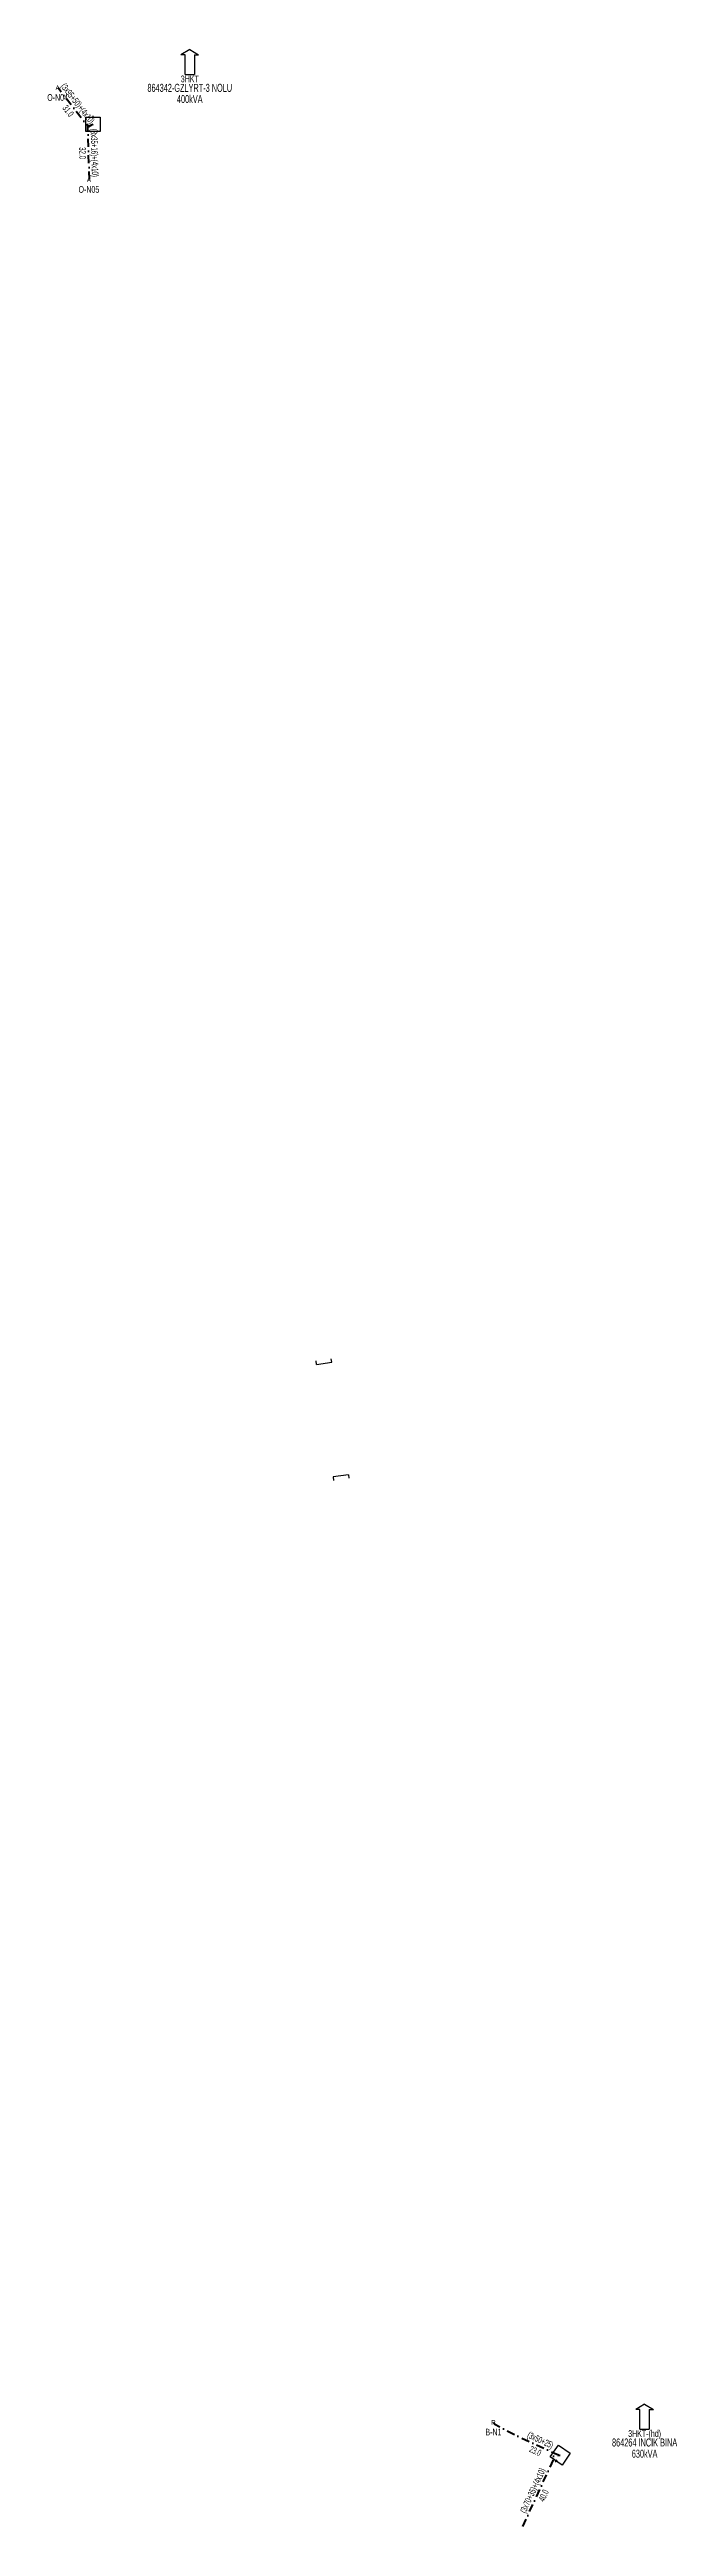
# Model space of a CAD drawing. Header units: millimetres. Extents: x 572025 to 573602, y 4087957 to 4089432.
# Drawn here: x 573407 to 573602, y 4088024 to 4088798 of the extents above; entities that cross this region are included whole.
import ezdxf
from ezdxf.enums import TextEntityAlignment as Align

# ---------------------------------------------------------------- set-up
doc = ezdxf.new("R2010")
doc.units = ezdxf.units.MM
doc.linetypes.add('DASHDOT', pattern=[5, 2.5, -1.25, 0, -1.25])
doc.layers.add('GER_DUS_NOD_ISIM', color=5, linetype='Continuous')
doc.layers.add('NIA_AG', color=5, linetype='Continuous')
for name, color, linetype, lineweight in [('HAT_AG_YERALTI_MEVCUT', 126, 'DASHDOT', 50), ('NODE_AG_MEVCUT', 5, 'Continuous', 25), ('NODE_OG_MEVCUT', 5, 'Continuous', 25), ('TRAFO_MEVCUT', 5, 'Continuous', 30)]:
    doc.layers.add(name, color=color, linetype=linetype, lineweight=lineweight)
doc.styles.add('Direk', font='B_CAD')
doc.styles.get("Standard").update_dxf_attribs({"font": 'Arial'})

msp = doc.modelspace()

# ---------------------------------------------------------------- texts
at = {"layer": 'GER_DUS_NOD_ISIM', "width": 0.6}
msp.add_text('B-N1', height=2.1, dxfattribs=at).set_placement((573545.620252, 4088054.329999), align=Align.TOP_CENTER)
at = {"layer": 'HAT_AG_YERALTI_MEVCUT', "lineweight": 30, "width": 0.53}
for s, rotation, p in [('(3x95+50)+(4x10)', 307.936646, (573414.908887, 4088780.703071)), ('(3x35+16)+(4x10)', 271.598025, (573419.977669, 4088765.867704)), ('(3x50+25)', 335.237547, (573559.858751, 4088049.850982)), ('(3x70+35)+(4x10)', 65.364434, (573558.815869, 4088034.562818))]:
    msp.add_text(s, height=2.05, rotation=rotation, dxfattribs=at).set_placement(p, align=Align.CENTER)
for s, rotation, p in [('31.0', 307.936646, (573413.568113, 4088779.657929)), ('32.0', 271.598025, (573418.278331, 4088765.820296)), ('23.0', 335.237547, (573559.146694, 4088048.307293)), ('40.0', 65.364434, (573560.361131, 4088033.854182))]:
    msp.add_text(s, height=2.05, rotation=rotation, dxfattribs=at).set_placement(p, align=Align.TOP_CENTER)
at = {"layer": 'NODE_AG_MEVCUT', "style": 'Direk'}
msp.add_text('R', height=1.4, dxfattribs=at).set_placement((573545.620252, 4088056.329999), align=Align.MIDDLE_CENTER)
at = {"layer": 'NODE_OG_MEVCUT', "style": 'Direk'}
for p in [(573409.444385, 4088786.255264), (573419.223, 4088757.494)]:
    msp.add_text('A', height=1.4, dxfattribs=at).set_placement(p, align=Align.MIDDLE_CENTER)
at = {"layer": 'NODE_OG_MEVCUT', "width": 0.6}
for s, p in [('O-N04', (573409.444385, 4088784.255264)), ('O-N05', (573419.223, 4088755.494))]:
    msp.add_text(s, height=2.1, dxfattribs=at).set_placement(p, align=Align.TOP_CENTER)
at = {"layer": 'TRAFO_MEVCUT', "linetype": 'ByBlock', "width": 0.6}
for s, height, p in [('864342-GZLYRT-3 NOLU', 2.5, (573450.73952, 4088784.955223)), ('3HKT', 2.1, (573450.73952, 4088787.955223)), ('400kVA', 2.5, (573450.73952, 4088781.455223)), ('864264 INCIK BINA', 2.5, (573592.845988, 4088048.774071)), ('3HKT-(hd)', 2.1, (573592.845988, 4088051.774071)), ('630kVA', 2.5, (573592.845988, 4088045.274071))]:
    msp.add_text(s, height=height, dxfattribs=at).set_placement(p, align=Align.CENTER)

# ---------------------------------------------------------------- blocks, each defined once
blk = doc.blocks.new('AG_NIA', base_point=(-64.4296, 129.8924))
at = {"layer": 'NIA_AG'}
for p, q in [((-64.429604, 132.292432), (-65.529604, 132.292432)), ((-64.429604, 127.492432), (-64.429604, 132.292432)), ((-64.429604, 127.492432), (-65.529604, 127.492432))]:
    blk.add_line(p, q, dxfattribs=at)
blk = doc.blocks.new('MEV_BINA_KARE')
at = {"layer": 'TRAFO_MEVCUT', "linetype": 'Continuous'}
for p, q in [((-2.25, -2.25), (-2.25, 2.25)), ((-2.25, 2.25), (2.25, 2.25)), ((0, 1.8), (0, 2.7)), ((2.25, 2.25), (2.25, -2.25)), ((2.25, -2.25), (-2.25, -2.25))]:
    blk.add_line(p, q, dxfattribs=at)
blk = doc.blocks.new('MEV_KULE')
at = {"layer": 'TRAFO_MEVCUT', "linetype": 'Continuous'}
for p, q in [((0, 4.726056), (-2.7455, 3.111056)), ((-1.4535, 3.111056), (-2.7455, 3.111056)), ((-1.4535, -3.111056), (-1.4535, 3.111056)), ((0, 4.726056), (2.7455, 3.111056)), ((1.4535, 3.111056), (2.7455, 3.111056)), ((1.4535, 3.111056), (1.4535, -3.111056)), ((-1.4535, -3.111056), (1.4535, -3.111056))]:
    blk.add_line(p, q, dxfattribs=at)

# ---------------------------------------------------------------- linework, layer by layer
at = {"layer": 'HAT_AG_YERALTI_MEVCUT', "flags": 128}
for points in [[(573420.509, 4088774.785), (573419.21, 4088774.211), (573418.898, 4088774.203), (573409.579, 4088786.158)], [(573419.36, 4088757.528), (573418.896, 4088774.16), (573419.158, 4088774.16), (573420.509, 4088774.785)], [(573545.620252, 4088056.329999), (573546.09584, 4088055.725915), (573553.564516, 4088051.818253), (573565.440929, 4088046.340022), (573566.465, 4088046.104)], [(573554.802, 4088023.771), (573564.375, 4088044.646), (573564.328, 4088045.74), (573566.465, 4088046.104)]]:
    msp.add_lwpolyline(points, dxfattribs=at)

# ---------------------------------------------------------------- block references
at = {"layer": 'NIA_AG'}
for p, rotation in [((573492.731113, 4088387.438152), 278.361753), ((573497.904887, 4088352.238848), 98.361753)]:
    msp.add_blockref('AG_NIA', p, dxfattribs=dict(at, rotation=rotation))
at = {"layer": 'TRAFO_MEVCUT', "linetype": 'ByBlock'}
for name, p in [('MEV_KULE', (573450.73952, 4088793.455223)), ('MEV_BINA_KARE', (573420.509, 4088774.785)), ('MEV_KULE', (573592.845988, 4088057.274071))]:
    msp.add_blockref(name, p, dxfattribs=at)
at = {"layer": 'TRAFO_MEVCUT', "linetype": 'ByBlock', "rotation": 145.435667}
msp.add_blockref('MEV_BINA_KARE', (573566.465, 4088046.104), dxfattribs=at)

msp.set_redraw_order([(e.dxf.handle, doc.entitydb.next_handle()) for e in msp.query("TEXT MTEXT ATTDEF DIMENSION ARC_DIMENSION")])  # texts and dimensions are drawn at this point

doc.saveas('drawing.dxf')
